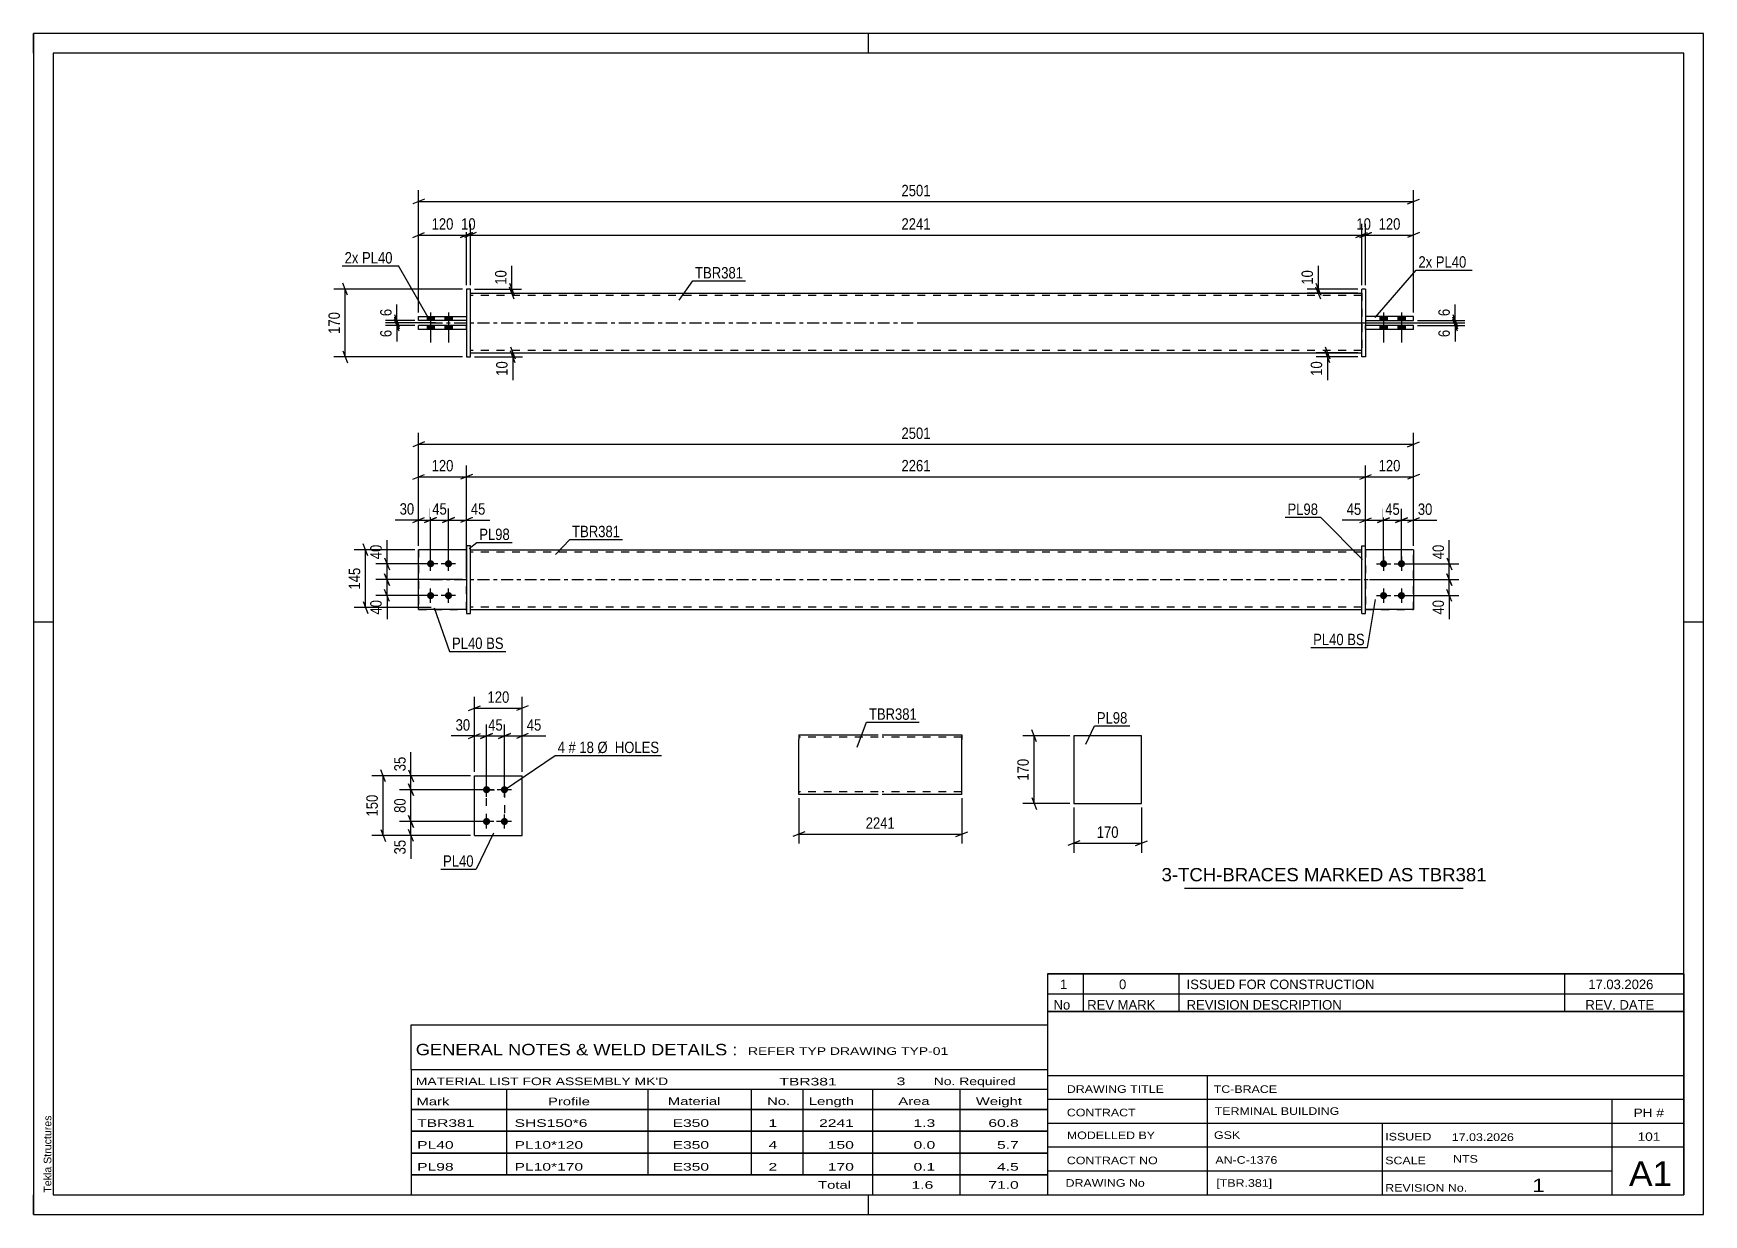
# Paper-space layout 'Layout1' of a CAD drawing. Header units: millimetres. Extents: x 0 to 420, y 0 to 297.
# The model-space entities are those that its viewports show. They can reach past a viewport. Long polylines and large blocks are cut down to what shows.
import ezdxf

# ---------------------------------------------------------------- set-up
doc = ezdxf.new("R2010")
doc.units = ezdxf.units.MM
doc.linetypes.add('DXK_LINE_DOT2', pattern=[3.9198, 1.9599, -1.9599])
doc.linetypes.add('DXK_LINE_DOT3', pattern=[5.9187, 2.979, -0.9799, 0.9799, -0.9799])
doc.layers.add('Viewport layer', color=7, linetype='Continuous', plot=False)
doc.styles.add('Arial', font='ARIAL.TTF', dxfattribs={"height": 0.2})
doc.styles.add('Arial Narrow', font='ARIALN.TTF', dxfattribs={"height": 0.2})

# ---------------------------------------------------------------- blocks, each defined once
blk = doc.blocks.new('Unknown-580550349-1162')
at = {"color": 5, "linetype": 'Continuous'}
for p, q in [((420, 297), (0, 297)), ((0, 297), (0, 0)), ((0, 292), (0, 297)), ((210, 292), (210, 297)), ((420, 0), (420, 297)), ((415, 292), (5, 292)), ((5, 292), (5, 5)), ((415, 5), (415, 292)), ((5, 149), (0, 149)), ((420, 149), (415, 149)), ((0, 0), (0, 5)), ((5, 5), (415, 5)), ((210, 0), (210, 5)), ((0, 0), (420, 0))]:
    blk.add_line(p, q, dxfattribs=at)
at = {"color": 174, "linetype": 'Continuous', "style": 'Arial'}
blk.add_text('Tekla Structures', height=1.9102, rotation=90, dxfattribs=at).set_placement((4.5, 5.5))
blk = doc.blocks.new('Part-580550349-1785 - 1768')
at = {"color": 2, "linetype": 'Continuous'}
for p, q in [((334.02, 151.15), (334.02, 168.15)), ((334.02, 168.15), (335.02, 168.15)), ((335.02, 151.15), (335.02, 168.15)), ((334.02, 151.15), (335.02, 151.15))]:
    blk.add_line(p, q, dxfattribs=at)
blk = doc.blocks.new('Part-580550349-1800 - 1768')
at = {"color": 2, "linetype": 'Continuous'}
for p, q in [((109.88, 168.15), (108.88, 168.15)), ((108.88, 168.15), (108.88, 151.15)), ((109.88, 151.15), (109.88, 168.15)), ((108.88, 151.15), (109.88, 151.15))]:
    blk.add_line(p, q, dxfattribs=at)
blk = doc.blocks.new('Part-580550349-1775 - 1768')
at = {"color": 7, "linetype": 'DXK_LINE_DOT2'}
for p, q in [((347.02, 167.15), (335.02, 167.15)), ((335.02, 167.15), (335.02, 152.15)), ((347.02, 152.15), (347.02, 167.15)), ((335.02, 152.15), (347.02, 152.15))]:
    blk.add_line(p, q, dxfattribs=at)
blk = doc.blocks.new('Part-580550349-1795 - 1768')
at = {"color": 2, "linetype": 'Continuous'}
for p, q in [((108.88, 167.15), (96.88, 167.15)), ((96.88, 152.15), (96.88, 167.15)), ((108.88, 152.15), (96.88, 152.15))]:
    blk.add_line(p, q, dxfattribs=at)
at = {"color": 7, "linetype": 'DXK_LINE_DOT2'}
blk.add_line((108.88, 152.15), (108.88, 167.15), dxfattribs=at)
blk = doc.blocks.new('Part-580550349-1780 - 1768')
at = {"color": 2, "linetype": 'Continuous'}
for p, q in [((347.02, 167.15), (335.02, 167.15)), ((347.02, 167.15), (347.02, 152.15)), ((347.02, 152.15), (335.02, 152.15))]:
    blk.add_line(p, q, dxfattribs=at)
at = {"color": 7, "linetype": 'DXK_LINE_DOT2'}
blk.add_line((335.02, 167.15), (335.02, 152.15), dxfattribs=at)
blk = doc.blocks.new('Part-580550349-1790 - 1768')
at = {"color": 7, "linetype": 'DXK_LINE_DOT2'}
for p, q in [((108.88, 167.15), (96.88, 167.15)), ((96.88, 167.15), (96.88, 152.15)), ((108.88, 152.15), (108.88, 167.15)), ((96.88, 152.15), (108.88, 152.15))]:
    blk.add_line(p, q, dxfattribs=at)
blk = doc.blocks.new('Part-580550349-1805 - 1768')
at = {"color": 2, "linetype": 'Continuous'}
for p, q in [((109.88, 167.15), (334.02, 167.15)), ((109.88, 152.15), (334.02, 152.15))]:
    blk.add_line(p, q, dxfattribs=at)
at = {"color": 7, "linetype": 'DXK_LINE_DOT2'}
for p, q in [((109.88, 152.15), (109.88, 167.15)), ((334.02, 166.55), (109.88, 166.55)), ((334.02, 152.15), (334.02, 167.15)), ((334.02, 152.75), (109.88, 152.75))]:
    blk.add_line(p, q, dxfattribs=at)
at = {"color": 7, "linetype": 'DXK_LINE_DOT3'}
blk.add_line((99.88, 159.65), (344.02, 159.65), dxfattribs=at)
blk = doc.blocks.new('Bolt-580550349-1806 - 1768')
at = {"linetype": 'Continuous'}
for points in [[(339.52, 164.55, -1), (339.52, 162.75, -1)], [(344.02, 164.55, -1), (344.02, 162.75, -1)], [(339.52, 156.55, -1), (339.52, 154.75, -1)], [(344.02, 156.55, -1), (344.02, 154.75, -1)]]:
    blk.add_hatch(color=1, dxfattribs=at).paths.add_polyline_path(points)
at = {"color": 1, "linetype": 'Continuous'}
for p, q in [((339.52, 165.45), (339.52, 161.85)), ((344.02, 165.45), (344.02, 161.85)), ((337.72, 163.65), (341.32, 163.65)), ((342.22, 163.65), (345.82, 163.65)), ((337.72, 155.65), (341.32, 155.65)), ((339.52, 157.45), (339.52, 153.85)), ((342.22, 155.65), (345.82, 155.65)), ((344.02, 157.45), (344.02, 153.85))]:
    blk.add_line(p, q, dxfattribs=at)
blk = doc.blocks.new('Bolt-580550349-1807 - 1768')
at = {"linetype": 'Continuous'}
for points in [[(99.88, 162.75, -1), (99.88, 164.55, -1)], [(104.38, 162.75, -1), (104.38, 164.55, -1)], [(99.88, 154.75, -1), (99.88, 156.55, -1)], [(104.38, 154.75, -1), (104.38, 156.55, -1)]]:
    blk.add_hatch(color=1, dxfattribs=at).paths.add_polyline_path(points)
at = {"color": 1, "linetype": 'Continuous'}
for p, q in [((99.88, 161.85), (99.88, 165.45)), ((104.38, 161.85), (104.38, 165.45)), ((101.68, 163.65), (98.08, 163.65)), ((106.18, 163.65), (102.58, 163.65)), ((101.68, 155.65), (98.08, 155.65)), ((99.88, 153.85), (99.88, 157.45)), ((106.18, 155.65), (102.58, 155.65)), ((104.38, 153.85), (104.38, 157.45))]:
    blk.add_line(p, q, dxfattribs=at)
blk = doc.blocks.new('Part-580550349-2101 - 2079')
at = {"color": 2, "linetype": 'Continuous'}
for p, q in [((108.88, 223.59), (96.88, 223.59)), ((96.88, 222.59), (96.88, 223.59)), ((108.88, 222.59), (96.88, 222.59))]:
    blk.add_line(p, q, dxfattribs=at)
at = {"color": 7, "linetype": 'DXK_LINE_DOT2'}
blk.add_line((108.88, 222.59), (108.88, 223.59), dxfattribs=at)
blk = doc.blocks.new('Part-580550349-2085 - 2079')
at = {"color": 2, "linetype": 'Continuous'}
for p, q in [((347.02, 225.79), (335.02, 225.79)), ((335.02, 224.79), (347.02, 224.79)), ((347.02, 224.79), (347.02, 225.79))]:
    blk.add_line(p, q, dxfattribs=at)
at = {"color": 7, "linetype": 'DXK_LINE_DOT2'}
blk.add_line((335.02, 225.79), (335.02, 224.79), dxfattribs=at)
blk = doc.blocks.new('Part-580550349-2090 - 2079')
at = {"color": 2, "linetype": 'Continuous'}
for p, q in [((347.02, 223.59), (335.02, 223.59)), ((347.02, 222.59), (347.02, 223.59)), ((347.02, 222.59), (335.02, 222.59))]:
    blk.add_line(p, q, dxfattribs=at)
at = {"color": 7, "linetype": 'DXK_LINE_DOT2'}
blk.add_line((335.02, 222.59), (335.02, 223.59), dxfattribs=at)
blk = doc.blocks.new('Part-580550349-2107 - 2079')
at = {"color": 2, "linetype": 'Continuous'}
for p, q in [((109.88, 231.69), (334.02, 231.69)), ((109.88, 216.69), (334.02, 216.69))]:
    blk.add_line(p, q, dxfattribs=at)
at = {"color": 7, "linetype": 'DXK_LINE_DOT2'}
for p, q in [((109.88, 216.69), (109.88, 231.69)), ((334.02, 231.09), (109.88, 231.09)), ((334.02, 231.69), (334.02, 216.69)), ((334.02, 217.29), (109.88, 217.29))]:
    blk.add_line(p, q, dxfattribs=at)
at = {"color": 7, "linetype": 'DXK_LINE_DOT3'}
blk.add_line((99.88, 224.19), (344.02, 224.19), dxfattribs=at)
blk = doc.blocks.new('Part-580550349-2091 - 2079')
at = {"color": 2, "linetype": 'Continuous'}
for p, q in [((335.02, 232.69), (334.02, 232.69)), ((334.02, 215.69), (334.02, 232.69)), ((335.02, 232.69), (335.02, 215.69)), ((335.02, 215.69), (334.02, 215.69))]:
    blk.add_line(p, q, dxfattribs=at)
blk = doc.blocks.new('Part-580550349-2096 - 2079')
at = {"color": 2, "linetype": 'Continuous'}
for p, q in [((96.88, 225.79), (108.88, 225.79)), ((96.88, 224.79), (96.88, 225.79)), ((108.88, 224.79), (96.88, 224.79))]:
    blk.add_line(p, q, dxfattribs=at)
at = {"color": 7, "linetype": 'DXK_LINE_DOT2'}
blk.add_line((108.88, 225.79), (108.88, 224.79), dxfattribs=at)
blk = doc.blocks.new('Part-580550349-2102 - 2079')
at = {"color": 2, "linetype": 'Continuous'}
for p, q in [((109.88, 232.69), (108.88, 232.69)), ((108.88, 232.69), (108.88, 215.69)), ((109.88, 215.69), (109.88, 232.69)), ((108.88, 215.69), (109.88, 215.69))]:
    blk.add_line(p, q, dxfattribs=at)
blk = doc.blocks.new('Bolt-580550349-2108 - 2079')
at = {"linetype": 'Continuous'}
for points in [[(340.42, 225.79), (338.62, 225.79), (338.62, 224.79), (340.42, 224.79)], [(340.42, 225.79), (338.62, 225.79), (338.62, 224.79), (340.42, 224.79)], [(340.42, 223.59), (338.62, 223.59), (338.62, 222.59), (340.42, 222.59)], [(340.42, 223.59), (338.62, 223.59), (338.62, 222.59), (340.42, 222.59)], [(344.92, 225.79), (343.12, 225.79), (343.12, 224.79), (344.92, 224.79)], [(344.92, 225.79), (343.12, 225.79), (343.12, 224.79), (344.92, 224.79)], [(344.92, 223.59), (343.12, 223.59), (343.12, 222.59), (344.92, 222.59)], [(344.92, 223.59), (343.12, 223.59), (343.12, 222.59), (344.92, 222.59)]]:
    blk.add_hatch(color=1, dxfattribs=at).paths.add_polyline_path(points)
at = {"color": 1, "linetype": 'Continuous'}
for p, q in [((338.62, 225.79), (338.62, 224.79)), ((338.62, 225.79), (338.62, 224.79)), ((338.62, 223.59), (338.62, 222.59)), ((338.62, 223.59), (338.62, 222.59)), ((339.52, 226.79), (339.52, 219.29)), ((339.52, 226.79), (339.52, 219.29)), ((340.42, 225.79), (340.42, 224.79)), ((340.42, 225.79), (340.42, 224.79)), ((340.42, 223.59), (340.42, 222.59)), ((340.42, 223.59), (340.42, 222.59)), ((343.12, 225.79), (343.12, 224.79)), ((343.12, 225.79), (343.12, 224.79)), ((343.12, 223.59), (343.12, 222.59)), ((343.12, 223.59), (343.12, 222.59)), ((344.02, 226.79), (344.02, 219.29)), ((344.02, 226.79), (344.02, 219.29)), ((344.92, 225.79), (344.92, 224.79)), ((344.92, 225.79), (344.92, 224.79)), ((344.92, 223.59), (344.92, 222.59)), ((344.92, 223.59), (344.92, 222.59))]:
    blk.add_line(p, q, dxfattribs=at)
blk = doc.blocks.new('Bolt-580550349-2109 - 2079')
at = {"linetype": 'Continuous'}
for points in [[(98.98, 224.79), (100.78, 224.79), (100.78, 225.79), (98.98, 225.79)], [(98.98, 224.79), (100.78, 224.79), (100.78, 225.79), (98.98, 225.79)], [(98.98, 222.59), (100.78, 222.59), (100.78, 223.59), (98.98, 223.59)], [(98.98, 222.59), (100.78, 222.59), (100.78, 223.59), (98.98, 223.59)], [(103.48, 224.79), (105.28, 224.79), (105.28, 225.79), (103.48, 225.79)], [(103.48, 224.79), (105.28, 224.79), (105.28, 225.79), (103.48, 225.79)], [(103.48, 222.59), (105.28, 222.59), (105.28, 223.59), (103.48, 223.59)], [(103.48, 222.59), (105.28, 222.59), (105.28, 223.59), (103.48, 223.59)]]:
    blk.add_hatch(color=1, dxfattribs=at).paths.add_polyline_path(points)
at = {"color": 1, "linetype": 'Continuous'}
for p, q in [((98.98, 225.79), (98.98, 224.79)), ((98.98, 225.79), (98.98, 224.79)), ((98.98, 223.59), (98.98, 222.59)), ((98.98, 223.59), (98.98, 222.59)), ((99.88, 226.79), (99.88, 219.29)), ((99.88, 226.79), (99.88, 219.29)), ((100.78, 225.79), (100.78, 224.79)), ((100.78, 225.79), (100.78, 224.79)), ((100.78, 223.59), (100.78, 222.59)), ((100.78, 223.59), (100.78, 222.59)), ((103.48, 225.79), (103.48, 224.79)), ((103.48, 225.79), (103.48, 224.79)), ((103.48, 223.59), (103.48, 222.59)), ((103.48, 223.59), (103.48, 222.59)), ((104.38, 226.79), (104.38, 219.29)), ((104.38, 226.79), (104.38, 219.29)), ((105.28, 225.79), (105.28, 224.79)), ((105.28, 225.79), (105.28, 224.79)), ((105.28, 223.59), (105.28, 222.59)), ((105.28, 223.59), (105.28, 222.59))]:
    blk.add_line(p, q, dxfattribs=at)
blk = doc.blocks.new('Bolt-580550349-1445 - 1411')
at = {"linetype": 'Continuous'}
for points in [[(113.95, 105.94, -1), (113.95, 107.74, -1)], [(118.45, 105.94, -1), (118.45, 107.74, -1)], [(113.95, 97.94, -1), (113.95, 99.74, -1)], [(118.45, 97.94, -1), (118.45, 99.74, -1)]]:
    blk.add_hatch(color=1, dxfattribs=at).paths.add_polyline_path(points)
at = {"color": 1, "linetype": 'Continuous'}
for p, q in [((115.75, 106.84), (112.15, 106.84)), ((113.95, 105.04), (113.95, 108.64)), ((120.25, 106.84), (116.65, 106.84)), ((118.45, 105.04), (118.45, 108.64)), ((115.75, 98.84), (112.15, 98.84)), ((113.95, 97.04), (113.95, 100.64)), ((120.25, 98.84), (116.65, 98.84)), ((118.45, 97.04), (118.45, 100.64))]:
    blk.add_line(p, q, dxfattribs=at)
blk = doc.blocks.new('Part-580550349-1460 - 1411')
at = {"color": 2, "linetype": 'Continuous'}
for p, q in [((110.95, 95.34), (110.95, 110.34)), ((110.95, 110.34), (122.95, 110.34)), ((122.95, 95.34), (122.95, 110.34)), ((110.95, 95.34), (122.95, 95.34))]:
    blk.add_line(p, q, dxfattribs=at)
blk = doc.blocks.new('Part-580550349-1391 - 1375')
at = {"color": 2, "linetype": 'Continuous'}
for p, q in [((278.64, 120.38), (261.64, 120.38)), ((261.64, 120.38), (261.64, 103.38)), ((278.64, 103.38), (278.64, 120.38)), ((261.64, 103.38), (278.64, 103.38))]:
    blk.add_line(p, q, dxfattribs=at)
blk = doc.blocks.new('Part-580550349-1272 - 1254')
at = {"color": 2, "linetype": 'Continuous'}
for p, q in [((192.46, 120.67), (192.46, 119.47)), ((192.46, 120.67), (212.46, 120.67)), ((192.46, 106.41), (192.46, 119.47)), ((213.46, 120.67), (233.46, 120.67)), ((233.46, 120.67), (233.46, 120.57)), ((233.46, 120.57), (233.46, 119.47)), ((233.46, 105.67), (233.46, 119.47)), ((192.46, 105.76), (192.46, 106.41)), ((192.46, 105.67), (192.46, 105.76)), ((212.46, 105.67), (192.46, 105.67)), ((233.46, 105.67), (213.46, 105.67))]:
    blk.add_line(p, q, dxfattribs=at)
at = {"color": 7, "linetype": 'DXK_LINE_DOT2'}
for p, q in [((212.46, 120.07), (192.46, 120.07)), ((233.46, 120.07), (213.46, 120.07)), ((233.46, 119.47), (233.46, 120.31)), ((192.46, 106.41), (192.46, 106.02)), ((192.46, 106.27), (192.46, 106.31)), ((212.46, 106.27), (192.46, 106.27)), ((233.46, 106.27), (213.46, 106.27)), ((233.46, 106.27), (233.46, 106.31))]:
    blk.add_line(p, q, dxfattribs=at)
blk = doc.blocks.new('Rectangle-580550349-1545 - 1411')
at = {"color": 1, "linetype": 'DXK_LINE_DOT2'}
blk.add_lwpolyline([(113.95, 106.84), (118.45, 106.84), (118.45, 98.84), (113.95, 98.84), (113.95, 106.84)], close=True, dxfattribs=at)
blk = doc.blocks.new('StraightDimension-580550349-1971 - 1768')
at = {"color": 7, "linetype": 'Continuous'}
for p, q in [((355.46, 165.15), (356.66, 162.15)), ((336.02, 159.65), (358.46, 159.65)), ((345.02, 163.65), (358.46, 163.65)), ((356.66, 158.15), (355.46, 161.15)), ((356.06, 159.65), (356.06, 163.65))]:
    blk.add_line(p, q, dxfattribs=at)
at = {"color": 0}
blk.add_wipeout([(355.31, 169.04), (351.11, 169.04), (351.11, 164.18), (355.31, 164.18)], dxfattribs=at)
at = {"color": 7, "linetype": 'Continuous'}
blk.add_line((356.06, 163.65), (356.06, 169.56), dxfattribs=at)
blk.add_line((356.06, 163.65), (356.06, 169.56), dxfattribs=at)
at = {"color": 3, "style": 'Arial Narrow'}
blk.add_text('40', height=2.863, rotation=90.0002, dxfattribs=at).set_placement((354.71, 164.78))
blk = doc.blocks.new('StraightDimension-580550349-2003 - 1768')
at = {"color": 7, "linetype": 'Continuous'}
for p, q in [((335.02, 168.15), (335.02, 177.44)), ((339.52, 164.65), (339.52, 177.44)), ((333.52, 173.99), (336.52, 175.19)), ((335.02, 174.59), (339.52, 174.59)), ((341.02, 175.19), (338.02, 173.99))]:
    blk.add_line(p, q, dxfattribs=at)
at = {"color": 0}
blk.add_wipeout([(334.49, 175.34), (334.49, 179.54), (329.64, 179.54), (329.64, 175.34)], dxfattribs=at)
at = {"color": 7, "linetype": 'Continuous'}
blk.add_line((335.02, 174.59), (329.11, 174.59), dxfattribs=at)
blk.add_line((335.02, 174.59), (329.11, 174.59), dxfattribs=at)
at = {"color": 3, "style": 'Arial Narrow'}
blk.add_text('45', height=2.863, dxfattribs=at).set_placement((330.24, 175.94))
blk = doc.blocks.new('StraightDimension-580550349-1939 - 1768')
at = {"color": 7, "linetype": 'Continuous'}
for p, q in [((95.38, 184.93), (98.38, 186.13)), ((96.88, 168.15), (96.88, 188.38)), ((96.88, 185.53), (108.88, 185.53)), ((110.38, 186.13), (107.38, 184.93)), ((108.88, 160.65), (108.88, 188.38))]:
    blk.add_line(p, q, dxfattribs=at)
at = {"color": 0}
blk.add_wipeout([(106.22, 186.28), (106.22, 190.48), (99.54, 190.48), (99.54, 186.28)], dxfattribs=at)
at = {"color": 3, "style": 'Arial Narrow'}
blk.add_text('120', height=2.863, dxfattribs=at).set_placement((100.14, 186.88))
blk = doc.blocks.new('StraightDimension-580550349-1811 - 1768')
at = {"color": 7, "linetype": 'Continuous'}
for p, q in [((88.32, 165.15), (89.52, 162.15)), ((98.88, 163.65), (86.07, 163.65)), ((107.88, 159.65), (86.07, 159.65)), ((89.52, 158.15), (88.32, 161.15)), ((88.92, 159.65), (88.92, 163.65))]:
    blk.add_line(p, q, dxfattribs=at)
at = {"color": 0}
blk.add_wipeout([(88.17, 169.04), (83.97, 169.04), (83.97, 164.18), (88.17, 164.18)], dxfattribs=at)
at = {"color": 7, "linetype": 'Continuous'}
blk.add_line((88.92, 163.65), (88.92, 169.56), dxfattribs=at)
blk.add_line((88.92, 163.65), (88.92, 169.56), dxfattribs=at)
at = {"color": 3, "style": 'Arial Narrow'}
blk.add_text('40', height=2.863, rotation=90.0002, dxfattribs=at).set_placement((87.57, 164.78))
blk = doc.blocks.new('StraightDimension-580550349-1820 - 1768')
at = {"color": 7, "linetype": 'Continuous'}
for p, q in [((107.88, 159.65), (86.07, 159.65)), ((88.32, 161.15), (89.52, 158.15)), ((88.92, 155.65), (88.92, 159.65)), ((98.88, 155.65), (86.07, 155.65)), ((89.52, 154.15), (88.32, 157.15))]:
    blk.add_line(p, q, dxfattribs=at)
at = {"color": 0}
blk.add_wipeout([(88.17, 155.13), (83.97, 155.13), (83.97, 150.27), (88.17, 150.27)], dxfattribs=at)
at = {"color": 7, "linetype": 'Continuous'}
blk.add_line((88.92, 155.65), (88.92, 149.75), dxfattribs=at)
blk.add_line((88.92, 155.65), (88.92, 149.75), dxfattribs=at)
at = {"color": 3, "style": 'Arial Narrow'}
blk.add_text('40', height=2.863, rotation=90.0002, dxfattribs=at).set_placement((87.57, 150.87))
blk = doc.blocks.new('StraightDimension-580550349-1830 - 1768')
at = {"color": 7, "linetype": 'Continuous'}
for p, q in [((84.12, 165.65), (82.92, 168.65)), ((95.88, 167.15), (80.67, 167.15)), ((83.52, 152.65), (83.52, 167.15)), ((100.01, 152.65), (80.67, 152.65)), ((82.92, 154.15), (84.12, 151.15))]:
    blk.add_line(p, q, dxfattribs=at)
at = {"color": 0}
blk.add_wipeout([(82.77, 163.25), (78.57, 163.25), (78.57, 156.56), (82.77, 156.56)], dxfattribs=at)
at = {"color": 3, "style": 'Arial Narrow'}
blk.add_text('145', height=2.863, rotation=90.0002, dxfattribs=at).set_placement((82.17, 157.16))
blk = doc.blocks.new('StraightDimension-580550349-1852 - 1768')
at = {"color": 7, "linetype": 'Continuous'}
for p, q in [((96.88, 168.15), (96.88, 177.5)), ((99.88, 164.65), (99.88, 177.5)), ((95.38, 174.05), (98.38, 175.25)), ((96.88, 174.65), (99.88, 174.65)), ((101.38, 175.25), (98.38, 174.05))]:
    blk.add_line(p, q, dxfattribs=at)
at = {"color": 0}
blk.add_wipeout([(96.36, 175.4), (96.36, 179.6), (91.5, 179.6), (91.5, 175.4)], dxfattribs=at)
at = {"color": 7, "linetype": 'Continuous'}
blk.add_line((96.88, 174.65), (90.98, 174.65), dxfattribs=at)
blk.add_line((96.88, 174.65), (90.98, 174.65), dxfattribs=at)
at = {"color": 3, "style": 'Arial Narrow'}
blk.add_text('30', height=2.863, dxfattribs=at).set_placement((92.1, 176))
blk = doc.blocks.new('StraightDimension-580550349-1868 - 1768')
at = {"color": 7, "linetype": 'Continuous'}
for p, q in [((99.88, 164.65), (99.88, 177.5)), ((104.38, 164.65), (104.38, 177.5)), ((98.38, 174.05), (101.38, 175.25)), ((99.88, 174.65), (104.38, 174.65)), ((105.88, 175.25), (102.88, 174.05))]:
    blk.add_line(p, q, dxfattribs=at)
at = {"color": 0}
blk.add_wipeout([(104.56, 175.4), (104.56, 179.6), (99.7, 179.6), (99.7, 175.4)], dxfattribs=at)
at = {"color": 3, "style": 'Arial Narrow'}
blk.add_text('45', height=2.863, dxfattribs=at).set_placement((100.3, 176))
blk = doc.blocks.new('StraightDimension-580550349-1881 - 1768')
at = {"color": 7, "linetype": 'Continuous'}
for p, q in [((104.38, 164.65), (104.38, 177.5)), ((108.88, 168.15), (108.88, 177.5)), ((102.88, 174.05), (105.88, 175.25)), ((104.38, 174.65), (108.88, 174.65)), ((110.38, 175.25), (107.38, 174.05))]:
    blk.add_line(p, q, dxfattribs=at)
at = {"color": 0}
blk.add_wipeout([(114.26, 175.4), (114.26, 179.6), (109.41, 179.6), (109.41, 175.4)], dxfattribs=at)
at = {"color": 7, "linetype": 'Continuous'}
blk.add_line((108.88, 174.65), (114.79, 174.65), dxfattribs=at)
blk.add_line((108.88, 174.65), (114.79, 174.65), dxfattribs=at)
at = {"color": 3, "style": 'Arial Narrow'}
blk.add_text('45', height=2.863, dxfattribs=at).set_placement((110.01, 176))
blk = doc.blocks.new('StraightDimension-580550349-1962 - 1768')
at = {"color": 7, "linetype": 'Continuous'}
for p, q in [((336.02, 159.65), (358.46, 159.65)), ((355.46, 161.15), (356.66, 158.15)), ((356.06, 155.65), (356.06, 159.65)), ((345.02, 155.65), (358.46, 155.65)), ((356.66, 154.15), (355.46, 157.15))]:
    blk.add_line(p, q, dxfattribs=at)
at = {"color": 0}
blk.add_wipeout([(355.31, 155.13), (351.11, 155.13), (351.11, 150.27), (355.31, 150.27)], dxfattribs=at)
at = {"color": 7, "linetype": 'Continuous'}
blk.add_line((356.06, 155.65), (356.06, 149.75), dxfattribs=at)
blk.add_line((356.06, 155.65), (356.06, 149.75), dxfattribs=at)
at = {"color": 3, "style": 'Arial Narrow'}
blk.add_text('40', height=2.863, rotation=90.0002, dxfattribs=at).set_placement((354.71, 150.87))
blk = doc.blocks.new('StraightDimension-580550349-1898 - 1768')
at = {"color": 7, "linetype": 'Continuous'}
for p, q in [((333.52, 184.93), (336.52, 186.13)), ((335.02, 168.15), (335.02, 188.38)), ((335.02, 185.53), (347.02, 185.53)), ((348.52, 186.13), (345.52, 184.93)), ((347.02, 168.15), (347.02, 188.38))]:
    blk.add_line(p, q, dxfattribs=at)
at = {"color": 0}
blk.add_wipeout([(344.36, 186.28), (344.36, 190.48), (337.68, 190.48), (337.68, 186.28)], dxfattribs=at)
at = {"color": 3, "style": 'Arial Narrow'}
blk.add_text('120', height=2.863, dxfattribs=at).set_placement((338.28, 186.88))
blk = doc.blocks.new('StraightDimension-580550349-1917 - 1768')
at = {"color": 7, "linetype": 'Continuous'}
for p, q in [((110.38, 186.13), (107.38, 184.93)), ((108.88, 160.65), (108.88, 188.38)), ((108.88, 185.53), (335.02, 185.53)), ((333.52, 184.93), (336.52, 186.13)), ((335.02, 168.15), (335.02, 188.38))]:
    blk.add_line(p, q, dxfattribs=at)
at = {"color": 0}
blk.add_wipeout([(226.21, 186.28), (226.21, 190.48), (217.69, 190.48), (217.69, 186.28)], dxfattribs=at)
at = {"color": 3, "style": 'Arial Narrow'}
blk.add_text('2261', height=2.863, dxfattribs=at).set_placement((218.29, 186.88))
blk = doc.blocks.new('StraightDimension-580550349-2019 - 1768')
at = {"color": 7, "linetype": 'Continuous'}
for p, q in [((339.52, 164.65), (339.52, 177.44)), ((344.02, 164.65), (344.02, 177.44)), ((338.02, 173.99), (341.02, 175.19)), ((339.52, 174.59), (344.02, 174.59)), ((345.52, 175.19), (342.52, 173.99))]:
    blk.add_line(p, q, dxfattribs=at)
at = {"color": 0}
blk.add_wipeout([(344.2, 175.34), (344.2, 179.54), (339.34, 179.54), (339.34, 175.34)], dxfattribs=at)
at = {"color": 3, "style": 'Arial Narrow'}
blk.add_text('45', height=2.863, dxfattribs=at).set_placement((339.94, 175.94))
blk = doc.blocks.new('StraightDimension-580550349-2032 - 1768')
at = {"color": 7, "linetype": 'Continuous'}
for p, q in [((344.02, 164.65), (344.02, 177.44)), ((347.02, 168.15), (347.02, 177.44)), ((342.52, 173.99), (345.52, 175.19)), ((344.02, 174.59), (347.02, 174.59)), ((348.52, 175.19), (345.52, 173.99))]:
    blk.add_line(p, q, dxfattribs=at)
at = {"color": 0}
blk.add_wipeout([(352.4, 175.34), (352.4, 179.54), (347.54, 179.54), (347.54, 175.34)], dxfattribs=at)
at = {"color": 7, "linetype": 'Continuous'}
blk.add_line((347.02, 174.59), (352.92, 174.59), dxfattribs=at)
blk.add_line((347.02, 174.59), (352.92, 174.59), dxfattribs=at)
at = {"color": 3, "style": 'Arial Narrow'}
blk.add_text('30', height=2.863, dxfattribs=at).set_placement((348.14, 175.94))
blk = doc.blocks.new('StraightDimension-580550349-3765 - 1768')
at = {"color": 7, "linetype": 'Continuous'}
for p, q in [((98.38, 194.28), (95.38, 193.08)), ((96.88, 168.15), (96.88, 196.53)), ((96.88, 193.68), (347.02, 193.68)), ((345.52, 193.08), (348.52, 194.28)), ((347.02, 168.15), (347.02, 196.53))]:
    blk.add_line(p, q, dxfattribs=at)
at = {"color": 0}
blk.add_wipeout([(226.21, 194.43), (226.21, 198.63), (217.69, 198.63), (217.69, 194.43)], dxfattribs=at)
at = {"color": 3, "style": 'Arial Narrow'}
blk.add_text('2501', height=2.863, dxfattribs=at).set_placement((218.29, 195.03))
blk = doc.blocks.new('StraightDimension-580550349-2155 - 2079')
at = {"color": 7, "linetype": 'Continuous'}
for p, q in [((222.95, 224.19), (359.92, 224.19)), ((348.02, 224.79), (359.92, 224.79)), ((356.92, 226.29), (358.12, 223.29)), ((358.12, 222.69), (356.92, 225.69)), ((357.52, 224.19), (357.52, 224.79))]:
    blk.add_line(p, q, dxfattribs=at)
at = {"color": 0}
blk.add_wipeout([(356.77, 228.34), (352.57, 228.34), (352.57, 225.31), (356.77, 225.31)], dxfattribs=at)
at = {"color": 7, "linetype": 'Continuous'}
blk.add_line((357.52, 224.79), (357.52, 228.87), dxfattribs=at)
blk.add_line((357.52, 224.79), (357.52, 228.87), dxfattribs=at)
at = {"color": 3, "style": 'Arial Narrow'}
blk.add_text('6', height=2.86, rotation=90.0002, dxfattribs=at).set_placement((356.17, 225.91))
blk = doc.blocks.new('StraightDimension-580550349-2230 - 2079')
at = {"color": 7, "linetype": 'Continuous'}
for p, q in [((334.02, 233.69), (334.02, 249.15)), ((335.02, 233.69), (335.02, 249.15)), ((332.52, 245.7), (335.52, 246.9)), ((336.52, 246.9), (333.52, 245.7)), ((334.02, 246.3), (335.02, 246.3))]:
    blk.add_line(p, q, dxfattribs=at)
at = {"color": 0}
blk.add_wipeout([(336.95, 247.05), (336.95, 251.25), (332.09, 251.25), (332.09, 247.05)], dxfattribs=at)
at = {"color": 3, "style": 'Arial Narrow'}
blk.add_text('10', height=2.863, dxfattribs=at).set_placement((332.69, 247.65))
blk = doc.blocks.new('StraightDimension-580550349-2190 - 2079')
at = {"color": 7, "linetype": 'Continuous'}
for p, q in [((335.02, 233.69), (335.02, 249.15)), ((347.02, 226.79), (347.02, 249.15)), ((333.52, 245.7), (336.52, 246.9)), ((335.02, 246.3), (347.02, 246.3)), ((348.52, 246.9), (345.52, 245.7))]:
    blk.add_line(p, q, dxfattribs=at)
at = {"color": 0}
blk.add_wipeout([(344.36, 247.05), (344.36, 251.25), (337.68, 251.25), (337.68, 247.05)], dxfattribs=at)
at = {"color": 3, "style": 'Arial Narrow'}
blk.add_text('120', height=2.863, dxfattribs=at).set_placement((338.28, 247.65))
blk = doc.blocks.new('StraightDimension-580550349-2121 - 2079')
at = {"color": 7, "linetype": 'Continuous'}
for p, q in [((95.88, 224.79), (88.56, 224.79)), ((101.13, 224.19), (88.56, 224.19)), ((90.81, 226.29), (92.01, 223.29)), ((92.01, 222.69), (90.81, 225.69)), ((91.41, 224.19), (91.41, 224.79))]:
    blk.add_line(p, q, dxfattribs=at)
at = {"color": 0}
blk.add_wipeout([(90.66, 228.34), (86.46, 228.34), (86.46, 225.31), (90.66, 225.31)], dxfattribs=at)
at = {"color": 7, "linetype": 'Continuous'}
blk.add_line((91.41, 224.79), (91.41, 228.87), dxfattribs=at)
blk.add_line((91.41, 224.79), (91.41, 228.87), dxfattribs=at)
at = {"color": 3, "style": 'Arial Narrow'}
blk.add_text('6', height=2.86, rotation=90.0002, dxfattribs=at).set_placement((90.06, 225.91))
blk = doc.blocks.new('StraightDimension-580550349-2131 - 2079')
at = {"color": 7, "linetype": 'Continuous'}
for p, q in [((101.13, 224.19), (88.56, 224.19)), ((95.88, 223.59), (88.56, 223.59)), ((90.81, 225.69), (92.01, 222.69)), ((92.01, 222.09), (90.81, 225.09)), ((91.41, 223.59), (91.41, 224.19))]:
    blk.add_line(p, q, dxfattribs=at)
at = {"color": 0}
blk.add_wipeout([(90.66, 223.06), (86.46, 223.06), (86.46, 220.03), (90.66, 220.03)], dxfattribs=at)
at = {"color": 7, "linetype": 'Continuous'}
blk.add_line((91.41, 223.59), (91.41, 219.51), dxfattribs=at)
blk.add_line((91.41, 223.59), (91.41, 219.51), dxfattribs=at)
at = {"color": 3, "style": 'Arial Narrow'}
blk.add_text('6', height=2.86, rotation=90.0002, dxfattribs=at).set_placement((90.06, 220.63))
blk = doc.blocks.new('StraightDimension-580550349-2142 - 2079')
at = {"color": 7, "linetype": 'Continuous'}
for p, q in [((107.88, 232.69), (75.57, 232.69)), ((79.02, 231.19), (77.82, 234.19)), ((78.42, 215.69), (78.42, 232.69)), ((107.88, 215.69), (75.57, 215.69)), ((77.82, 217.19), (79.02, 214.19))]:
    blk.add_line(p, q, dxfattribs=at)
at = {"color": 0}
blk.add_wipeout([(77.67, 227.53), (73.47, 227.53), (73.47, 220.85), (77.67, 220.85)], dxfattribs=at)
at = {"color": 3, "style": 'Arial Narrow'}
blk.add_text('170', height=2.863, rotation=90.0002, dxfattribs=at).set_placement((77.07, 221.45))
blk = doc.blocks.new('StraightDimension-580550349-2162 - 2079')
at = {"color": 7, "linetype": 'Continuous'}
for p, q in [((222.95, 224.19), (359.92, 224.19)), ((348.02, 223.59), (359.92, 223.59)), ((356.92, 225.69), (358.12, 222.69)), ((358.12, 222.09), (356.92, 225.09)), ((357.52, 223.59), (357.52, 224.19))]:
    blk.add_line(p, q, dxfattribs=at)
at = {"color": 0}
blk.add_wipeout([(356.77, 223.06), (352.57, 223.06), (352.57, 220.03), (356.77, 220.03)], dxfattribs=at)
at = {"color": 7, "linetype": 'Continuous'}
blk.add_line((357.52, 223.59), (357.52, 219.51), dxfattribs=at)
blk.add_line((357.52, 223.59), (357.52, 219.51), dxfattribs=at)
at = {"color": 3, "style": 'Arial Narrow'}
blk.add_text('6', height=2.86, rotation=90.0002, dxfattribs=at).set_placement((356.17, 220.63))
blk = doc.blocks.new('StraightDimension-580550349-2169 - 2079')
at = {"color": 7, "linetype": 'Continuous'}
for p, q in [((110.88, 232.69), (122.71, 232.69)), ((110.88, 231.69), (122.71, 231.69)), ((119.71, 234.19), (120.91, 231.19)), ((120.91, 230.19), (119.71, 233.19)), ((120.31, 231.69), (120.31, 232.69))]:
    blk.add_line(p, q, dxfattribs=at)
at = {"color": 0}
blk.add_wipeout([(119.56, 238.07), (115.36, 238.07), (115.36, 233.21), (119.56, 233.21)], dxfattribs=at)
at = {"color": 7, "linetype": 'Continuous'}
blk.add_line((120.31, 232.69), (120.31, 238.59), dxfattribs=at)
blk.add_line((120.31, 232.69), (120.31, 238.59), dxfattribs=at)
at = {"color": 3, "style": 'Arial Narrow'}
blk.add_text('10', height=2.863, rotation=90.0002, dxfattribs=at).set_placement((118.96, 233.81))
blk = doc.blocks.new('StraightDimension-580550349-2180 - 2079')
at = {"color": 7, "linetype": 'Continuous'}
for p, q in [((110.88, 216.69), (122.98, 216.69)), ((110.88, 215.69), (122.98, 215.69)), ((119.98, 218.19), (121.18, 215.19)), ((121.18, 214.19), (119.98, 217.19)), ((120.58, 215.69), (120.58, 216.69))]:
    blk.add_line(p, q, dxfattribs=at)
at = {"color": 0}
blk.add_wipeout([(119.83, 215.16), (115.63, 215.16), (115.63, 210.31), (119.83, 210.31)], dxfattribs=at)
at = {"color": 7, "linetype": 'Continuous'}
blk.add_line((120.58, 215.69), (120.58, 209.78), dxfattribs=at)
blk.add_line((120.58, 215.69), (120.58, 209.78), dxfattribs=at)
at = {"color": 3, "style": 'Arial Narrow'}
blk.add_text('10', height=2.863, rotation=90.0002, dxfattribs=at).set_placement((119.23, 210.91))
blk = doc.blocks.new('StraightDimension-580550349-2200 - 2079')
at = {"color": 7, "linetype": 'Continuous'}
for p, q in [((96.88, 226.79), (96.88, 249.15)), ((108.88, 233.69), (108.88, 249.15)), ((95.38, 245.7), (98.38, 246.9)), ((96.88, 246.3), (108.88, 246.3)), ((110.38, 246.9), (107.38, 245.7))]:
    blk.add_line(p, q, dxfattribs=at)
at = {"color": 0}
blk.add_wipeout([(106.22, 247.05), (106.22, 251.25), (99.54, 251.25), (99.54, 247.05)], dxfattribs=at)
at = {"color": 3, "style": 'Arial Narrow'}
blk.add_text('120', height=2.863, dxfattribs=at).set_placement((100.14, 247.65))
blk = doc.blocks.new('StraightDimension-580550349-2210 - 2079')
at = {"color": 7, "linetype": 'Continuous'}
for p, q in [((108.88, 233.69), (108.88, 249.15)), ((109.88, 233.69), (109.88, 249.15)), ((107.38, 245.7), (110.38, 246.9)), ((111.38, 246.9), (108.38, 245.7)), ((108.88, 246.3), (109.88, 246.3))]:
    blk.add_line(p, q, dxfattribs=at)
at = {"color": 0}
blk.add_wipeout([(111.81, 247.05), (111.81, 251.25), (106.95, 251.25), (106.95, 247.05)], dxfattribs=at)
at = {"color": 3, "style": 'Arial Narrow'}
blk.add_text('10', height=2.863, dxfattribs=at).set_placement((107.55, 247.65))
blk = doc.blocks.new('StraightDimension-580550349-2220 - 2079')
at = {"color": 7, "linetype": 'Continuous'}
for p, q in [((109.88, 233.69), (109.88, 249.15)), ((334.02, 233.69), (334.02, 249.15)), ((111.38, 246.9), (108.38, 245.7)), ((109.88, 246.3), (334.02, 246.3)), ((332.52, 245.7), (335.52, 246.9))]:
    blk.add_line(p, q, dxfattribs=at)
at = {"color": 0}
blk.add_wipeout([(226.21, 247.05), (226.21, 251.25), (217.69, 251.25), (217.69, 247.05)], dxfattribs=at)
at = {"color": 3, "style": 'Arial Narrow'}
blk.add_text('2241', height=2.863, dxfattribs=at).set_placement((218.29, 247.65))
blk = doc.blocks.new('StraightDimension-580550349-2241 - 2079')
at = {"color": 7, "linetype": 'Continuous'}
for p, q in [((96.88, 226.79), (96.88, 257.56)), ((347.02, 226.79), (347.02, 257.56)), ((98.38, 255.31), (95.38, 254.11)), ((96.88, 254.71), (347.02, 254.71)), ((345.52, 254.11), (348.52, 255.31))]:
    blk.add_line(p, q, dxfattribs=at)
at = {"color": 0}
blk.add_wipeout([(226.21, 255.46), (226.21, 259.66), (217.69, 259.66), (217.69, 255.46)], dxfattribs=at)
at = {"color": 3, "style": 'Arial Narrow'}
blk.add_text('2501', height=2.863, dxfattribs=at).set_placement((218.29, 256.06))
blk = doc.blocks.new('StraightDimension-580550349-2252 - 2079')
at = {"color": 7, "linetype": 'Continuous'}
for p, q in [((333.02, 232.69), (320.27, 232.69)), ((333.02, 231.69), (320.27, 231.69)), ((322.52, 234.19), (323.72, 231.19)), ((323.72, 230.19), (322.52, 233.19)), ((323.12, 231.69), (323.12, 232.69))]:
    blk.add_line(p, q, dxfattribs=at)
at = {"color": 0}
blk.add_wipeout([(322.37, 238.07), (318.17, 238.07), (318.17, 233.21), (322.37, 233.21)], dxfattribs=at)
at = {"color": 7, "linetype": 'Continuous'}
blk.add_line((323.12, 232.69), (323.12, 238.59), dxfattribs=at)
blk.add_line((323.12, 232.69), (323.12, 238.59), dxfattribs=at)
at = {"color": 3, "style": 'Arial Narrow'}
blk.add_text('10', height=2.863, rotation=90.0002, dxfattribs=at).set_placement((321.77, 233.81))
blk = doc.blocks.new('StraightDimension-580550349-2263 - 2079')
at = {"color": 7, "linetype": 'Continuous'}
for p, q in [((333.02, 216.69), (322.57, 216.69)), ((333.02, 215.69), (322.57, 215.69)), ((324.82, 218.19), (326.02, 215.19)), ((326.02, 214.19), (324.82, 217.19)), ((325.42, 215.69), (325.42, 216.69))]:
    blk.add_line(p, q, dxfattribs=at)
at = {"color": 0}
blk.add_wipeout([(324.67, 215.16), (320.47, 215.16), (320.47, 210.31), (324.67, 210.31)], dxfattribs=at)
at = {"color": 7, "linetype": 'Continuous'}
blk.add_line((325.42, 215.69), (325.42, 209.78), dxfattribs=at)
blk.add_line((325.42, 215.69), (325.42, 209.78), dxfattribs=at)
at = {"color": 3, "style": 'Arial Narrow'}
blk.add_text('10', height=2.863, rotation=90.0002, dxfattribs=at).set_placement((324.07, 210.91))
blk = doc.blocks.new('StraightDimension-580550349-1482 - 1411')
at = {"color": 7, "linetype": 'Continuous'}
for p, q in [((112.95, 98.84), (92.1, 98.84)), ((94.35, 100.34), (95.55, 97.34)), ((95.55, 93.84), (94.35, 96.84)), ((94.95, 95.34), (94.95, 98.84)), ((109.95, 95.34), (92.1, 95.34))]:
    blk.add_line(p, q, dxfattribs=at)
at = {"color": 0}
blk.add_wipeout([(94.2, 94.82), (90, 94.82), (90, 89.96), (94.2, 89.96)], dxfattribs=at)
at = {"color": 7, "linetype": 'Continuous'}
blk.add_line((94.95, 95.34), (94.95, 89.44), dxfattribs=at)
blk.add_line((94.95, 95.34), (94.95, 89.44), dxfattribs=at)
at = {"color": 3, "style": 'Arial Narrow'}
blk.add_text('35', height=2.863, rotation=90.0002, dxfattribs=at).set_placement((93.6, 90.56))
blk = doc.blocks.new('StraightDimension-580550349-1514 - 1411')
at = {"color": 7, "linetype": 'Continuous'}
for p, q in [((113.95, 107.84), (113.95, 123.19)), ((118.45, 107.84), (118.45, 123.19)), ((112.45, 119.74), (115.45, 120.94)), ((113.95, 120.34), (118.45, 120.34)), ((119.95, 120.94), (116.95, 119.74))]:
    blk.add_line(p, q, dxfattribs=at)
at = {"color": 0}
blk.add_wipeout([(118.62, 121.09), (118.62, 125.29), (113.77, 125.29), (113.77, 121.09)], dxfattribs=at)
at = {"color": 3, "style": 'Arial Narrow'}
blk.add_text('45', height=2.863, dxfattribs=at).set_placement((114.37, 121.69))
blk = doc.blocks.new('StraightDimension-580550349-1472 - 1411')
at = {"color": 7, "linetype": 'Continuous'}
for p, q in [((112.95, 106.84), (92.1, 106.84)), ((94.35, 108.34), (95.55, 105.34)), ((94.95, 98.84), (94.95, 106.84)), ((112.95, 98.84), (92.1, 98.84)), ((95.55, 97.34), (94.35, 100.34))]:
    blk.add_line(p, q, dxfattribs=at)
at = {"color": 0}
blk.add_wipeout([(94.2, 105.27), (90, 105.27), (90, 100.41), (94.2, 100.41)], dxfattribs=at)
at = {"color": 3, "style": 'Arial Narrow'}
blk.add_text('80', height=2.863, rotation=90.0002, dxfattribs=at).set_placement((93.6, 101.01))
blk = doc.blocks.new('StraightDimension-580550349-1524 - 1411')
at = {"color": 7, "linetype": 'Continuous'}
for p, q in [((110.95, 111.34), (110.95, 123.19)), ((113.95, 107.84), (113.95, 123.19)), ((109.45, 119.74), (112.45, 120.94)), ((110.95, 120.34), (113.95, 120.34)), ((115.45, 120.94), (112.45, 119.74))]:
    blk.add_line(p, q, dxfattribs=at)
at = {"color": 0}
blk.add_wipeout([(110.42, 121.09), (110.42, 125.29), (105.57, 125.29), (105.57, 121.09)], dxfattribs=at)
at = {"color": 7, "linetype": 'Continuous'}
blk.add_line((110.95, 120.34), (105.04, 120.34), dxfattribs=at)
blk.add_line((110.95, 120.34), (105.04, 120.34), dxfattribs=at)
at = {"color": 3, "style": 'Arial Narrow'}
blk.add_text('30', height=2.863, dxfattribs=at).set_placement((106.17, 121.69))
blk = doc.blocks.new('StraightDimension-580550349-1462 - 1411')
at = {"color": 7, "linetype": 'Continuous'}
for p, q in [((109.95, 110.34), (92.1, 110.34)), ((94.35, 111.84), (95.55, 108.84)), ((94.95, 106.84), (94.95, 110.34)), ((112.95, 106.84), (92.1, 106.84)), ((95.55, 105.34), (94.35, 108.34))]:
    blk.add_line(p, q, dxfattribs=at)
at = {"color": 0}
blk.add_wipeout([(94.2, 115.72), (90, 115.72), (90, 110.87), (94.2, 110.87)], dxfattribs=at)
at = {"color": 7, "linetype": 'Continuous'}
blk.add_line((94.95, 110.34), (94.95, 116.25), dxfattribs=at)
blk.add_line((94.95, 110.34), (94.95, 116.25), dxfattribs=at)
at = {"color": 3, "style": 'Arial Narrow'}
blk.add_text('35', height=2.863, rotation=90.0002, dxfattribs=at).set_placement((93.6, 111.47))
blk = doc.blocks.new('StraightDimension-580550349-1493 - 1411')
at = {"color": 7, "linetype": 'Continuous'}
for p, q in [((109.95, 110.34), (85.1, 110.34)), ((88.55, 108.84), (87.35, 111.84)), ((87.95, 95.34), (87.95, 110.34)), ((87.35, 96.84), (88.55, 93.84)), ((109.95, 95.34), (85.1, 95.34))]:
    blk.add_line(p, q, dxfattribs=at)
at = {"color": 0}
blk.add_wipeout([(87.2, 106.18), (83, 106.18), (83, 99.5), (87.2, 99.5)], dxfattribs=at)
at = {"color": 3, "style": 'Arial Narrow'}
blk.add_text('150', height=2.863, rotation=90.0002, dxfattribs=at).set_placement((86.6, 100.1))
blk = doc.blocks.new('StraightDimension-580550349-1504 - 1411')
at = {"color": 7, "linetype": 'Continuous'}
for p, q in [((118.45, 107.84), (118.45, 123.19)), ((122.95, 111.34), (122.95, 123.19)), ((116.95, 119.74), (119.95, 120.94)), ((118.45, 120.34), (122.95, 120.34)), ((124.45, 120.94), (121.45, 119.74))]:
    blk.add_line(p, q, dxfattribs=at)
at = {"color": 0}
blk.add_wipeout([(128.33, 121.09), (128.33, 125.29), (123.47, 125.29), (123.47, 121.09)], dxfattribs=at)
at = {"color": 7, "linetype": 'Continuous'}
blk.add_line((122.95, 120.34), (128.85, 120.34), dxfattribs=at)
blk.add_line((122.95, 120.34), (128.85, 120.34), dxfattribs=at)
at = {"color": 3, "style": 'Arial Narrow'}
blk.add_text('45', height=2.863, dxfattribs=at).set_placement((124.07, 121.69))
blk = doc.blocks.new('StraightDimension-580550349-1535 - 1411')
at = {"color": 7, "linetype": 'Continuous'}
for p, q in [((109.45, 126.74), (112.45, 127.94)), ((110.95, 111.34), (110.95, 130.19)), ((110.95, 127.34), (122.95, 127.34)), ((124.45, 127.94), (121.45, 126.74)), ((122.95, 111.34), (122.95, 130.19))]:
    blk.add_line(p, q, dxfattribs=at)
at = {"color": 0}
blk.add_wipeout([(120.29, 128.09), (120.29, 132.29), (113.6, 132.29), (113.6, 128.09)], dxfattribs=at)
at = {"color": 3, "style": 'Arial Narrow'}
blk.add_text('120', height=2.863, dxfattribs=at).set_placement((114.2, 128.69))
blk = doc.blocks.new('StraightDimension-580550349-1393 - 1375')
at = {"color": 7, "linetype": 'Continuous'}
for p, q in [((261.64, 102.38), (261.64, 90.98)), ((278.64, 102.38), (278.64, 90.98)), ((263.14, 93.98), (260.14, 92.78)), ((261.64, 93.38), (278.64, 93.38)), ((277.14, 92.78), (280.14, 93.98))]:
    blk.add_line(p, q, dxfattribs=at)
at = {"color": 0}
blk.add_wipeout([(273.49, 94.13), (273.49, 98.33), (266.8, 98.33), (266.8, 94.13)], dxfattribs=at)
at = {"color": 3, "style": 'Arial Narrow'}
blk.add_text('170', height=2.863, dxfattribs=at).set_placement((267.4, 94.73))
blk = doc.blocks.new('StraightDimension-580550349-1398 - 1375')
at = {"color": 7, "linetype": 'Continuous'}
for p, q in [((252.24, 118.88), (251.04, 121.88)), ((260.64, 120.38), (248.79, 120.38)), ((251.64, 103.38), (251.64, 120.38)), ((260.64, 103.38), (248.79, 103.38)), ((251.04, 104.88), (252.24, 101.88))]:
    blk.add_line(p, q, dxfattribs=at)
at = {"color": 0}
blk.add_wipeout([(250.89, 115.22), (246.69, 115.22), (246.69, 108.53), (250.89, 108.53)], dxfattribs=at)
at = {"color": 3, "style": 'Arial Narrow'}
blk.add_text('170', height=2.863, rotation=90.0002, dxfattribs=at).set_placement((250.29, 109.13))
blk = doc.blocks.new('StraightDimension-580550349-1354 - 1254')
at = {"color": 7, "linetype": 'Continuous'}
for p, q in [((192.46, 104.67), (192.46, 93.27)), ((233.46, 104.67), (233.46, 93.27)), ((193.96, 96.27), (190.96, 95.07)), ((192.46, 95.67), (233.46, 95.67)), ((231.96, 95.07), (234.96, 96.27))]:
    blk.add_line(p, q, dxfattribs=at)
at = {"color": 0}
blk.add_wipeout([(217.21, 96.42), (217.21, 100.62), (208.7, 100.62), (208.7, 96.42)], dxfattribs=at)
at = {"color": 3, "style": 'Arial Narrow'}
blk.add_text('2241', height=2.863, dxfattribs=at).set_placement((209.3, 97.02))
blk = doc.blocks.new('Unknown-580550349-4416')
at = {"color": 7, "linetype": 'Continuous'}
for p, q in [((255, 51.05), (255, 5)), ((255, 51.05), (415, 51.05)), ((415, 51), (415, 5)), ((255, 35), (415, 35)), ((295.14, 35), (295.14, 5)), ((255, 29), (415, 29)), ((397, 5.05), (397, 29.05)), ((255, 23), (415, 23)), ((339.14, 23), (339.14, 5)), ((255, 17), (415, 17)), ((255, 11), (397, 11)), ((255, 5), (415, 5))]:
    blk.add_line(p, q, dxfattribs=at)
at = {"color": 7, "style": 'Arial Narrow'}
for s, height, width, p in [('DRAWING TITLE', 1.9089, 1.425378, (259.88, 30.61)), ('TC-BRACE', 1.909, 1.425378, (296.81, 30.59)), ('CONTRACT', 1.909, 1.425378, (259.88, 24.71)), ('TERMINAL BUILDING', 1.9089, 1.425378, (297.06, 25.07)), ('MODELLED BY', 1.9089, 1.425378, (259.88, 18.98)), ('GSK', 1.909, 1.425378, (296.88, 19.04)), ('ISSUED', 1.909, 1.425378, (339.94, 18.64)), ('17.03.2026', 1.909, 1.425378, (356.69, 18.52)), ('CONTRACT NO', 1.9089, 1.425378, (259.88, 12.66)), ('AN-C-1376', 1.909, 1.425378, (297.23, 12.78)), ('SCALE', 1.909, 1.425378, (339.94, 12.65)), ('A1', 6.204, 1.25, (401.24, 7.2)), ('DRAWING No', 1.909, 1.425378, (259.56, 7)), ('[TBR.381]', 1.909, 1.425378, (297.46, 6.99)), ('1', 3.34, 1.5, (376.91, 5.68)), ('REVISION No.', 1.9089, 1.425378, (339.94, 5.77))]:
    blk.add_text(s, height=height, dxfattribs=dict(at, width=width)).set_placement(p)
at = {"color": 7, "linetype": 'Continuous', "style": 'Arial Narrow'}
for s, height, width, p in [('PH #', 2.1, 1.42538, (402.4, 24.55)), ('101', 2.1, 1.42538, (403.41, 18.55)), ('NTS', 1.909, 1.425378, (357, 13.05))]:
    blk.add_text(s, height=height, dxfattribs=dict(at, width=width)).set_placement(p)
blk = doc.blocks.new('Unknown-580550349-4417')
at = {"color": 7, "linetype": 'Continuous'}
for p, q in [((255, 60.55), (415, 60.55)), ((415, 60.55), (255, 60.55)), ((255, 60.55), (255, 55.55)), ((264, 60.55), (264, 55.55)), ((288, 60.55), (288, 55.55)), ((385, 60.55), (385, 55.55)), ((415, 60.55), (415, 55.55)), ((255, 55.55), (415, 55.55)), ((255, 55.55), (255, 51.05)), ((255, 55.55), (415, 55.55)), ((264, 55.55), (264, 51.05)), ((288, 55.55), (288, 51.05)), ((385, 55.55), (385, 51.05)), ((415, 55.55), (415, 51.05)), ((415, 51.05), (255, 51.05))]:
    blk.add_line(p, q, dxfattribs=at)
at = {"color": 7, "linetype": 'Continuous', "style": 'Arial Narrow'}
for s, height, width, p in [('1', 2.39, 1.196471, (258.16, 56.7)), ('0', 2.39, 1.196471, (273, 56.7)), ('ISSUED FOR CONSTRUCTION', 2.3861, 1.196471, (290, 56.7)), ('17.03.2026', 2.386, 1.196471, (391, 56.7)), ('No', 2.386, 1.2, (256.54, 51.55)), ('REV MARK', 2.386, 1.2, (265, 51.55)), ('REVISION DESCRIPTION', 2.3861, 1.2, (290, 51.55)), ('REV. DATE', 2.386, 1.2, (390.28, 51.55))]:
    blk.add_text(s, height=height, dxfattribs=dict(at, width=width)).set_placement(p)
blk = doc.blocks.new('Unknown-580550349-4418')
at = {"color": 7, "linetype": 'Continuous'}
for p, q in [((95, 47.75), (255, 47.75)), ((95, 36.5), (95, 47.75)), ((255, 47.75), (255, 36.5)), ((95, 36.5), (255, 36.5)), ((95, 36.5), (95, 31.5)), ((255, 36.5), (255, 31.5)), ((95, 31.5), (255, 31.5)), ((95, 31.5), (95, 26.5)), ((119, 31.5), (119, 26.5)), ((154.5, 31.5), (154.5, 26.5)), ((180.5, 31.5), (180.5, 26.5)), ((193.5, 31.5), (193.5, 26.5)), ((211, 31.5), (211, 26.5)), ((233, 31.5), (233, 26.5)), ((255, 31.5), (255, 26.5)), ((95, 26.5), (255, 26.5)), ((95, 26.45), (95, 21.05)), ((95, 26.45), (255, 26.45)), ((119, 26.5), (119, 21)), ((154.5, 26.5), (154.5, 21)), ((180.5, 26.5), (180.5, 21)), ((193.5, 26.5), (193.5, 21)), ((211, 26.5), (211, 21)), ((233, 26.5), (233, 21)), ((255, 26.45), (255, 21.05)), ((95, 21.05), (255, 21.05)), ((119, 21), (119, 15.5)), ((154.5, 21), (154.5, 15.5)), ((180.5, 21), (180.5, 15.5)), ((193.5, 21), (193.5, 15.5)), ((211, 21), (211, 15.5)), ((233, 21), (233, 15.5)), ((95, 20.95), (95, 15.55)), ((95, 20.95), (255, 20.95)), ((255, 20.95), (255, 15.55)), ((95, 15.55), (255, 15.55)), ((95, 15.45), (95, 10.05)), ((95, 15.45), (255, 15.45)), ((119, 15.5), (119, 10)), ((154.5, 15.5), (154.5, 10)), ((180.5, 15.5), (180.5, 10)), ((193.5, 15.5), (193.5, 10)), ((211, 15.5), (211, 10)), ((233, 15.5), (233, 10)), ((255, 15.45), (255, 10.05)), ((95, 10.05), (255, 10.05)), ((95, 10), (255, 10)), ((95, 10), (95, 5)), ((211, 10), (211, 5)), ((233, 10), (233, 5)), ((255, 10), (255, 5)), ((95, 5), (255, 5))]:
    blk.add_line(p, q, dxfattribs=at)
at = {"color": 7, "style": 'Arial Narrow'}
for s, height, width, p in [('GENERAL NOTES & WELD DETAILS :', 2.8633, 1.4, (96.15, 40.06)), ('REFER TYP DRAWING TYP-01', 1.9089, 1.6, (179.7, 40.16)), ("MATERIAL LIST FOR ASSEMBLY MK'D", 1.9089, 1.6, (96.15, 32.56)), ('TBR381', 1.909, 1.794707, (187.59, 32.47)), ('3', 1.91, 1.794707, (217.08, 32.56)), ('No. Required', 1.9089, 1.6, (226.41, 32.56)), ('Mark', 1.909, 1.7, (96.34, 27.5)), ('Profile', 1.909, 1.7, (129.41, 27.5)), ('Material', 1.909, 1.7, (159.54, 27.56)), ('No.', 1.909, 1.7, (184.5, 27.56)), ('Length', 1.909, 1.7, (195, 27.56)), ('Area', 1.909, 1.7, (217.5, 27.56)), ('Weight', 1.909, 1.7, (237, 27.56))]:
    blk.add_text(s, height=height, dxfattribs=dict(at, width=width)).set_placement(p)
at = {"color": 7, "linetype": 'Continuous', "style": 'Arial Narrow'}
for s, height, width, p in [('TBR381', 1.909, 1.794707, (96.5, 22.06)), ('SHS150*6', 1.909, 1.794707, (121, 22.06)), ('E350', 1.909, 1.794707, (160.74, 22.06)), ('1', 1.91, 1.794707, (184.86, 22.06)), ('2241', 1.909, 1.794707, (197.58, 22.06)), ('1.3', 1.909, 1.794707, (221.32, 22.06)), ('60.8', 1.909, 1.794707, (240.14, 22.06)), ('PL40', 1.909, 1.794707, (96.5, 16.56)), ('PL10*120', 1.909, 1.794707, (121, 16.56)), ('E350', 1.909, 1.794707, (160.74, 16.56)), ('4', 1.91, 1.794707, (184.86, 16.56)), ('150', 1.909, 1.794707, (199.77, 16.56)), ('0.0', 1.909, 1.794707, (221.32, 16.56)), ('5.7', 1.909, 1.794707, (242.33, 16.56)), ('PL98', 1.909, 1.794707, (96.5, 11.06)), ('PL10*170', 1.909, 1.794707, (121, 11.06)), ('E350', 1.909, 1.794707, (160.74, 11.06)), ('2', 1.91, 1.794707, (184.86, 11.06)), ('170', 1.909, 1.794707, (199.77, 11.06)), ('0.1', 1.909, 1.794707, (221.32, 11.06)), ('4.5', 1.909, 1.794707, (242.33, 11.06)), ('Total', 1.909, 1.7, (197.33, 6.5)), ('1.6', 1.909, 1.794707, (220.83, 6.5)), ('71.0', 1.909, 1.794707, (240.14, 6.5))]:
    blk.add_text(s, height=height, dxfattribs=dict(at, width=width)).set_placement(p)
blk = doc.blocks.new('Unknown-580550349-4419')
at = {"color": 7, "linetype": 'Continuous'}
blk.add_line((289.5, 82.05), (359.5, 82.05), dxfattribs=at)
at = {"color": 7, "style": 'Arial'}
blk.add_text('3-TCH-BRACES MARKED AS TBR381', height=3.3428, dxfattribs=at).set_placement((283.69, 83.8))
blk = doc.blocks.new('Mark-580550349-1781 - 1768')
at = {"color": 0}
blk.add_wipeout([(323.04, 175.93), (323.04, 178.93), (315.37, 178.93), (315.37, 175.93)], dxfattribs=at)
blk.add_wipeout([(323.04, 175.93), (323.04, 178.93), (315.37, 178.93), (315.37, 175.93)], dxfattribs=at)
at = {"color": 30, "linetype": 'Continuous'}
for p in [(314.77, 175.33), (334.25, 164.72)]:
    blk.add_line(p, (323.64, 175.33), dxfattribs=at)
at = {"color": 3, "style": 'Arial Narrow'}
blk.add_text('PL98', height=2.863, dxfattribs=at).set_placement((315.37, 175.93))
blk = doc.blocks.new('Mark-580550349-1796 - 1768')
at = {"color": 0}
blk.add_wipeout([(119.8, 169.62), (119.8, 172.62), (112.12, 172.62), (112.12, 169.62)], dxfattribs=at)
blk.add_wipeout([(119.8, 169.62), (119.8, 172.62), (112.12, 172.62), (112.12, 169.62)], dxfattribs=at)
at = {"color": 30, "linetype": 'Continuous'}
for p, q in [((109.58, 167.46), (111.52, 169.02)), ((111.52, 169.02), (120.4, 169.02))]:
    blk.add_line(p, q, dxfattribs=at)
at = {"color": 3, "style": 'Arial Narrow'}
blk.add_text('PL98', height=2.863, dxfattribs=at).set_placement((112.12, 169.62))
blk = doc.blocks.new('Mark-580550349-1801 - 1768')
at = {"color": 0}
blk.add_wipeout([(147.52, 170.33), (147.52, 173.33), (135.47, 173.33), (135.47, 170.33)], dxfattribs=at)
blk.add_wipeout([(147.52, 170.33), (147.52, 173.33), (135.47, 173.33), (135.47, 170.33)], dxfattribs=at)
at = {"color": 30, "linetype": 'Continuous'}
for p, q in [((131.26, 165.99), (134.87, 169.73)), ((134.87, 169.73), (148.12, 169.73))]:
    blk.add_line(p, q, dxfattribs=at)
at = {"color": 3, "style": 'Arial Narrow'}
blk.add_text('TBR381', height=2.863, dxfattribs=at).set_placement((135.47, 170.33))
blk = doc.blocks.new('MarkSet-580550349-2064 - 1768')
at = {"color": 0}
blk.add_wipeout([(329.49, 143.18), (329.49, 146.18), (321.82, 146.18), (321.82, 143.18)], dxfattribs=at)
blk.add_wipeout([(329.49, 143.18), (329.49, 146.18), (321.82, 146.18), (321.82, 143.18)], dxfattribs=at)
blk.add_wipeout([(334.78, 143.18), (334.78, 146.18), (330.39, 146.18), (330.39, 143.18)], dxfattribs=at)
blk.add_wipeout([(334.78, 143.18), (334.78, 146.18), (330.39, 146.18), (330.39, 143.18)], dxfattribs=at)
at = {"color": 30, "linetype": 'Continuous'}
for p in [(337.45, 154.66), (321.22, 142.58)]:
    blk.add_line(p, (335.38, 142.58), dxfattribs=at)
at = {"color": 3, "style": 'Arial Narrow'}
for s, p in [('PL40', (321.82, 143.18)), ('BS', (330.39, 143.18))]:
    blk.add_text(s, height=2.863, dxfattribs=at).set_placement(p)
blk = doc.blocks.new('MarkSet-580550349-2070 - 1768')
at = {"color": 0}
blk.add_wipeout([(112.95, 142.22), (112.95, 145.22), (105.27, 145.22), (105.27, 142.22)], dxfattribs=at)
blk.add_wipeout([(112.95, 142.22), (112.95, 145.22), (105.27, 145.22), (105.27, 142.22)], dxfattribs=at)
at = {"color": 30, "linetype": 'Continuous'}
blk.add_line((100.78, 152.55), (104.67, 141.62), dxfattribs=at)
at = {"color": 0}
blk.add_wipeout([(118.23, 142.22), (118.23, 145.22), (113.85, 145.22), (113.85, 142.22)], dxfattribs=at)
blk.add_wipeout([(118.23, 142.22), (118.23, 145.22), (113.85, 145.22), (113.85, 142.22)], dxfattribs=at)
at = {"color": 30, "linetype": 'Continuous'}
blk.add_line((104.67, 141.62), (118.83, 141.62), dxfattribs=at)
at = {"color": 3, "style": 'Arial Narrow'}
for s, p in [('PL40', (105.27, 142.22)), ('BS', (113.85, 142.22))]:
    blk.add_text(s, height=2.863, dxfattribs=at).set_placement(p)
blk = doc.blocks.new('MarkSet-580550349-2294 - 2079')
at = {"color": 0}
blk.add_wipeout([(81.74, 239.15), (81.74, 242.15), (78.26, 242.15), (78.26, 239.15)], dxfattribs=at)
blk.add_wipeout([(81.74, 239.15), (81.74, 242.15), (78.26, 242.15), (78.26, 239.15)], dxfattribs=at)
blk.add_wipeout([(90.31, 239.15), (90.31, 242.15), (82.64, 242.15), (82.64, 239.15)], dxfattribs=at)
blk.add_wipeout([(90.31, 239.15), (90.31, 242.15), (82.64, 242.15), (82.64, 239.15)], dxfattribs=at)
at = {"color": 30, "linetype": 'Continuous'}
for p in [(77.66, 238.55), (99.31, 225.56)]:
    blk.add_line(p, (91.81, 238.55), dxfattribs=at)
at = {"color": 3, "style": 'Arial Narrow'}
for s, p in [('2x', (78.26, 239.15)), ('PL40', (82.64, 239.15))]:
    blk.add_text(s, height=2.863, dxfattribs=at).set_placement(p)
blk = doc.blocks.new('Mark-580550349-2103 - 2079')
at = {"color": 0}
blk.add_wipeout([(178.46, 235.38), (178.46, 238.38), (166.4, 238.38), (166.4, 235.38)], dxfattribs=at)
blk.add_wipeout([(178.46, 235.38), (178.46, 238.38), (166.4, 238.38), (166.4, 235.38)], dxfattribs=at)
at = {"color": 30, "linetype": 'Continuous'}
for p, q in [((162.43, 229.93), (165.8, 234.78)), ((165.8, 234.78), (179.06, 234.78))]:
    blk.add_line(p, q, dxfattribs=at)
at = {"color": 3, "style": 'Arial Narrow'}
blk.add_text('TBR381', height=2.863, dxfattribs=at).set_placement((166.4, 235.38))
blk = doc.blocks.new('MarkSet-580550349-2300 - 2079')
at = {"color": 0}
blk.add_wipeout([(351.76, 238.1), (351.76, 241.1), (348.29, 241.1), (348.29, 238.1)], dxfattribs=at)
blk.add_wipeout([(351.76, 238.1), (351.76, 241.1), (348.29, 241.1), (348.29, 238.1)], dxfattribs=at)
at = {"color": 30, "linetype": 'Continuous'}
blk.add_line((337.45, 225.56), (347.69, 237.5), dxfattribs=at)
at = {"color": 0}
blk.add_wipeout([(360.34, 238.1), (360.34, 241.1), (352.66, 241.1), (352.66, 238.1)], dxfattribs=at)
blk.add_wipeout([(360.34, 238.1), (360.34, 241.1), (352.66, 241.1), (352.66, 238.1)], dxfattribs=at)
at = {"color": 30, "linetype": 'Continuous'}
blk.add_line((347.69, 237.5), (361.84, 237.5), dxfattribs=at)
at = {"color": 3, "style": 'Arial Narrow'}
for s, p in [('2x', (348.29, 238.1)), ('PL40', (352.66, 238.1))]:
    blk.add_text(s, height=2.863, dxfattribs=at).set_placement(p)
blk = doc.blocks.new('Mark-580550349-1441 - 1411')
at = {"color": 0}
blk.add_wipeout([(133.66, 116.05), (133.66, 119.05), (131.83, 119.05), (131.83, 116.05)], dxfattribs=at)
blk.add_wipeout([(133.66, 116.05), (133.66, 119.05), (131.83, 119.05), (131.83, 116.05)], dxfattribs=at)
at = {"color": 7, "linetype": 'Continuous'}
blk.add_line((118.45, 106.84), (131.23, 115.45), dxfattribs=at)
at = {"color": 0}
blk.add_wipeout([(136.39, 116.05), (136.39, 119.05), (134.56, 119.05), (134.56, 116.05)], dxfattribs=at)
blk.add_wipeout([(136.39, 116.05), (136.39, 119.05), (134.56, 119.05), (134.56, 116.05)], dxfattribs=at)
at = {"color": 3, "style": 'Arial Narrow'}
blk.add_text('4', height=2.86, dxfattribs=at).set_placement((131.83, 116.05))
at = {"color": 0}
blk.add_wipeout([(140.94, 116.05), (140.94, 119.05), (137.29, 119.05), (137.29, 116.05)], dxfattribs=at)
blk.add_wipeout([(140.94, 116.05), (140.94, 119.05), (137.29, 119.05), (137.29, 116.05)], dxfattribs=at)
at = {"color": 3, "style": 'Arial Narrow'}
blk.add_text('#', height=2.86, dxfattribs=at).set_placement((134.56, 116.05))
at = {"color": 0}
blk.add_wipeout([(157.37, 116.05), (157.37, 119.05), (141.84, 119.05), (141.84, 116.05)], dxfattribs=at)
blk.add_wipeout([(157.37, 116.05), (157.37, 119.05), (141.84, 119.05), (141.84, 116.05)], dxfattribs=at)
at = {"color": 7, "linetype": 'Continuous'}
blk.add_line((131.23, 115.45), (157.97, 115.45), dxfattribs=at)
at = {"color": 3, "style": 'Arial Narrow'}
for s, p in [('18', (137.29, 116.05)), ('Ø  HOLES', (141.84, 116.05))]:
    blk.add_text(s, height=2.863, dxfattribs=at).set_placement(p)
blk = doc.blocks.new('Mark-580550349-1456 - 1411')
at = {"color": 0}
blk.add_wipeout([(110.7, 87.46), (110.7, 90.46), (103.02, 90.46), (103.02, 87.46)], dxfattribs=at)
blk.add_wipeout([(110.7, 87.46), (110.7, 90.46), (103.02, 90.46), (103.02, 87.46)], dxfattribs=at)
at = {"color": 30, "linetype": 'Continuous'}
for p in [(115.66, 95.87), (102.42, 86.86)]:
    blk.add_line(p, (111.3, 86.86), dxfattribs=at)
at = {"color": 3, "style": 'Arial Narrow'}
blk.add_text('PL40', height=2.863, dxfattribs=at).set_placement((103.02, 87.46))
blk = doc.blocks.new('Mark-580550349-1387 - 1375')
at = {"color": 0}
blk.add_wipeout([(275.1, 123.47), (275.1, 126.47), (267.43, 126.47), (267.43, 123.47)], dxfattribs=at)
blk.add_wipeout([(275.1, 123.47), (275.1, 126.47), (267.43, 126.47), (267.43, 123.47)], dxfattribs=at)
at = {"color": 30, "linetype": 'Continuous'}
for p, q in [((264.62, 118.26), (266.83, 122.87)), ((266.83, 122.87), (275.7, 122.87))]:
    blk.add_line(p, q, dxfattribs=at)
at = {"color": 3, "style": 'Arial Narrow'}
blk.add_text('PL98', height=2.863, dxfattribs=at).set_placement((267.43, 123.47))
blk = doc.blocks.new('Mark-580550349-1267 - 1254')
at = {"color": 0}
blk.add_wipeout([(222.17, 124.42), (222.17, 127.42), (210.11, 127.42), (210.11, 124.42)], dxfattribs=at)
blk.add_wipeout([(222.17, 124.42), (222.17, 127.42), (210.11, 127.42), (210.11, 124.42)], dxfattribs=at)
at = {"color": 30, "linetype": 'Continuous'}
for p, q in [((207.15, 117.51), (209.51, 123.82)), ((209.51, 123.82), (222.77, 123.82))]:
    blk.add_line(p, q, dxfattribs=at)
at = {"color": 3, "style": 'Arial Narrow'}
blk.add_text('TBR381', height=2.863, dxfattribs=at).set_placement((210.11, 124.42))

msp = doc.modelspace()

# ---------------------------------------------------------------- block references
for name in ['Unknown-580550349-1162', 'Part-580550349-2107 - 2079', 'Part-580550349-2102 - 2079', 'Part-580550349-2091 - 2079', 'Part-580550349-2096 - 2079', 'Part-580550349-2101 - 2079', 'Bolt-580550349-2109 - 2079', 'Part-580550349-2085 - 2079', 'Part-580550349-2090 - 2079', 'Bolt-580550349-2108 - 2079', 'Part-580550349-1800 - 1768', 'Part-580550349-1785 - 1768', 'Part-580550349-1795 - 1768', 'Part-580550349-1790 - 1768', 'Bolt-580550349-1807 - 1768', 'Part-580550349-1805 - 1768', 'Part-580550349-1775 - 1768', 'Part-580550349-1780 - 1768', 'Bolt-580550349-1806 - 1768', 'Part-580550349-1272 - 1254', 'Part-580550349-1391 - 1375', 'Part-580550349-1460 - 1411', 'Bolt-580550349-1445 - 1411', 'Rectangle-580550349-1545 - 1411', 'Unknown-580550349-4419', 'Unknown-580550349-4417', 'Unknown-580550349-4416', 'Unknown-580550349-4418']:
    msp.add_blockref(name, (0, 0))

# ---------------------------------------------------------------- next in the draw order: block references
for name in ['StraightDimension-580550349-2230 - 2079', 'StraightDimension-580550349-2169 - 2079', 'StraightDimension-580550349-2121 - 2079', 'StraightDimension-580550349-2155 - 2079', 'StraightDimension-580550349-2180 - 2079', 'StraightDimension-580550349-1939 - 1768', 'StraightDimension-580550349-1971 - 1768', 'Mark-580550349-1267 - 1254', 'Mark-580550349-1387 - 1375', 'StraightDimension-580550349-1514 - 1411', 'StraightDimension-580550349-1354 - 1254', 'StraightDimension-580550349-1393 - 1375', 'StraightDimension-580550349-1482 - 1411']:
    msp.add_blockref(name, (0, 0))

# ---------------------------------------------------------------- next in the draw order: block references
for name in ['StraightDimension-580550349-2190 - 2079', 'StraightDimension-580550349-2131 - 2079', 'StraightDimension-580550349-2003 - 1768', 'StraightDimension-580550349-1811 - 1768', 'StraightDimension-580550349-1962 - 1768', 'StraightDimension-580550349-1398 - 1375', 'StraightDimension-580550349-1472 - 1411']:
    msp.add_blockref(name, (0, 0))

# ---------------------------------------------------------------- next in the draw order: block references
for name in ['StraightDimension-580550349-2142 - 2079', 'StraightDimension-580550349-2162 - 2079', 'StraightDimension-580550349-1898 - 1768', 'StraightDimension-580550349-1820 - 1768', 'MarkSet-580550349-2064 - 1768', 'StraightDimension-580550349-1524 - 1411']:
    msp.add_blockref(name, (0, 0))

# ---------------------------------------------------------------- next in the draw order: block references
for name in ['StraightDimension-580550349-2200 - 2079', 'StraightDimension-580550349-2263 - 2079', 'StraightDimension-580550349-1830 - 1768', 'StraightDimension-580550349-1504 - 1411', 'StraightDimension-580550349-1462 - 1411']:
    msp.add_blockref(name, (0, 0))

# ---------------------------------------------------------------- next in the draw order: block references
for name in ['StraightDimension-580550349-2210 - 2079', 'StraightDimension-580550349-1852 - 1768', 'MarkSet-580550349-2070 - 1768', 'StraightDimension-580550349-1493 - 1411']:
    msp.add_blockref(name, (0, 0))

# ---------------------------------------------------------------- next in the draw order: block references
for name in ['StraightDimension-580550349-2220 - 2079', 'StraightDimension-580550349-1868 - 1768', 'StraightDimension-580550349-1535 - 1411', 'Mark-580550349-1456 - 1411']:
    msp.add_blockref(name, (0, 0))

# ---------------------------------------------------------------- next in the draw order: block references
for name in ['StraightDimension-580550349-2241 - 2079', 'StraightDimension-580550349-1881 - 1768', 'Mark-580550349-1441 - 1411']:
    msp.add_blockref(name, (0, 0))

# ---------------------------------------------------------------- next in the draw order: block references
for name in ['MarkSet-580550349-2294 - 2079', 'MarkSet-580550349-2300 - 2079', 'Mark-580550349-2103 - 2079', 'StraightDimension-580550349-2252 - 2079', 'StraightDimension-580550349-1917 - 1768']:
    msp.add_blockref(name, (0, 0))

# ---------------------------------------------------------------- next in the draw order: block references
msp.add_blockref('StraightDimension-580550349-2019 - 1768', (0, 0))

# ---------------------------------------------------------------- next in the draw order: block references
msp.add_blockref('StraightDimension-580550349-2032 - 1768', (0, 0))

# ---------------------------------------------------------------- next in the draw order: block references
msp.add_blockref('StraightDimension-580550349-3765 - 1768', (0, 0))

# ---------------------------------------------------------------- next in the draw order: block references
for name in ['Mark-580550349-1781 - 1768', 'Mark-580550349-1796 - 1768', 'Mark-580550349-1801 - 1768']:
    msp.add_blockref(name, (0, 0))

psp = doc.layouts.get("Layout1")

# ---------------------------------------------------------------- viewports
at = {"layer": 'Viewport layer', "view_target_point": (210, 148.5)}
psp.add_viewport(center=(210, 148.5), size=(420, 297), view_center_point=(0, 0), view_height=297, dxfattribs=at)

doc.saveas('drawing.dxf')
